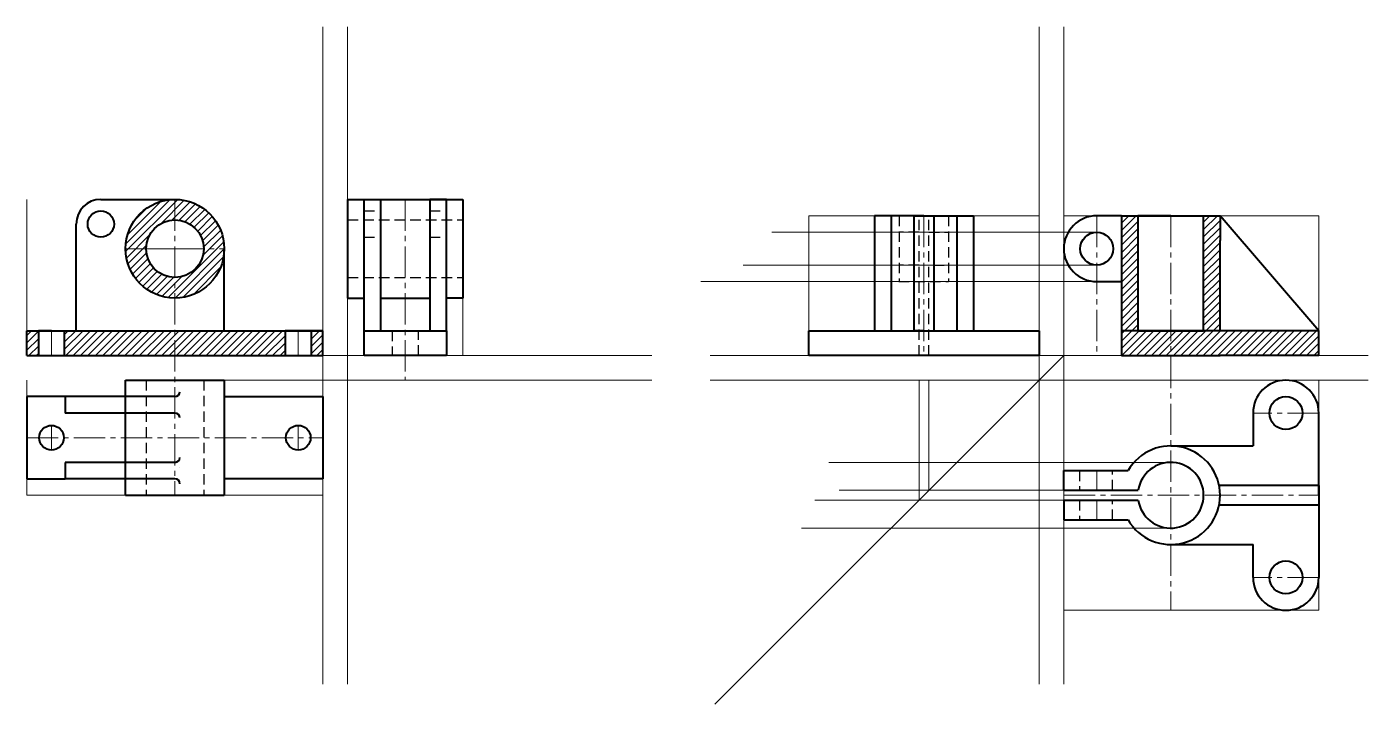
# Model space of a CAD drawing. Header units: millimetres. Extents: x 0 to 7799, y -473 to 358.
# Drawn here: x 4099 to 4915, y -135 to 277 of the extents above; entities that cross this region are included whole.
import ezdxf

# ---------------------------------------------------------------- set-up
doc = ezdxf.new("R2010")
doc.units = ezdxf.units.MM
doc.linetypes.add('CENTER2', pattern=[28.575, 19.05, -3.175, 3.175, -3.175])
doc.linetypes.add('DASHED2', pattern=[9.525, 6.35, -3.175])
for name, color, linetype, lineweight in [('Centre', 1, 'CENTER2', 20), ('Dimension n Hatch', 6, 'Continuous', 20), ('Hidden', 3, 'DASHED2', 30), ('Object', 2, 'Continuous', 40), ('Projection', 5, 'Continuous', 5)]:
    doc.layers.add(name, color=color, linetype=linetype, lineweight=lineweight)

msp = doc.modelspace()

# ---------------------------------------------------------------- hatches: boundary and pattern name
at = {"layer": 'Dimension n Hatch'}
h = msp.add_hatch(dxfattribs=at)
h.set_pattern_fill('ANSI31', color=256)
h.set_pattern_definition([(45, (978.9987, 0), (-2.245064, 2.245064), [])])
h.paths.add_polyline_path([(4189.473, 172.401), (4189.473, 159.901, -0.4142136), (4206.973, 142.401), (4219.473, 142.401, 0.4142136)])
h.paths.add_polyline_path([(4189.473, 172.401, 0.4142136), (4159.473, 142.401), (4171.973, 142.401, -0.4142136), (4189.473, 159.901)])
h.paths.add_polyline_path([(4171.973, 142.401), (4159.473, 142.401, 0.4142136), (4189.473, 112.401), (4189.473, 124.901, -0.4142136)])
h.paths.add_polyline_path([(4219.473, 142.401), (4206.973, 142.401, -0.4142136), (4189.473, 124.901), (4189.473, 112.401, 0.4142136)])
h.paths.add_polyline_path([(4106.473, 92.401), (4099.473, 92.401), (4099.473, 77.401), (4106.473, 77.401)])
h.paths.add_polyline_path([(4189.473, 92.401), (4129.473, 92.401), (4122.473, 92.401), (4122.473, 77.401), (4189.473, 77.401)])
h.paths.add_polyline_path([(4256.473, 92.401), (4189.473, 92.401), (4189.473, 77.401), (4256.473, 77.401)])
h.paths.add_polyline_path([(4279.473, 92.401), (4272.473, 92.401), (4272.473, 77.401), (4279.473, 77.401)])
at = {"layer": 'Projection'}
h = msp.add_hatch(dxfattribs=at)
h.set_pattern_fill('ANSI31', color=256)
h.paths.add_polyline_path([(4774.813, 162.401), (4764.813, 162.401), (4764.813, 92.401), (4774.813, 92.401)])
h.paths.add_polyline_path([(4824.813, 147.401), (4824.813, 162.401), (4814.813, 162.401), (4814.813, 92.401), (4824.813, 92.401)])
h.paths.add_polyline_path([(4794.813, 92.401), (4774.813, 92.401), (4764.813, 92.401), (4764.813, 77.401), (4794.813, 77.401)])
h.paths.add_polyline_path([(4884.813, 92.401), (4824.813, 92.401), (4814.813, 92.401), (4794.813, 92.401), (4794.813, 77.401), (4824.813, 77.401), (4884.813, 77.401)])

# ---------------------------------------------------------------- linework, layer by layer
at = {"layer": 'Centre'}
for p, q in [((4189.473, 172.401), (4189.473, -7.599)), ((4329.473, 172.401), (4329.473, 62.401)), ((4644.813, 162.401), (4644.813, 77.401)), ((4749.813, 162.401), (4749.813, 77.401)), ((4794.813, 162.401), (4794.813, -77.599)), ((4189.473, 142.401), (4159.473, 142.401)), ((4159.473, 142.401), (4219.473, 142.401)), ((4114.473, 92.401), (4114.473, 77.401)), ((4114.473, 92.401), (4114.473, 77.401)), ((4189.473, 92.401), (4129.473, 92.401)), ((4264.473, 92.401), (4264.473, 77.401)), ((4884.813, 42.401), (4844.813, 42.401)), ((4114.473, 34.901), (4114.473, 19.901)), ((4264.473, 34.901), (4264.473, 19.901)), ((4099.473, 27.401), (4279.473, 27.401)), ((4749.813, 7.401), (4749.813, -4.599)), ((4729.813, -7.599), (4884.813, -7.599)), ((4749.813, -10.599), (4749.813, -22.599)), ((4884.813, -57.599), (4844.813, -57.599))]:
    msp.add_line(p, q, dxfattribs=at)
at = {"layer": 'Hidden'}
for p, q in [((4304.473, 165.401), (4314.473, 165.401)), ((4344.473, 165.401), (4354.473, 165.401)), ((4294.473, 159.901), (4364.473, 159.901)), ((4629.813, 162.401), (4629.813, 122.401)), ((4641.813, 77.401), (4641.813, 162.401)), ((4647.813, 77.401), (4647.813, 162.401)), ((4659.813, 162.401), (4659.813, 122.401)), ((4304.473, 149.401), (4314.473, 149.401)), ((4344.473, 149.401), (4354.473, 149.401)), ((4641.813, 152.401), (4629.813, 152.401)), ((4647.813, 152.401), (4659.813, 152.401)), ((4641.813, 132.401), (4629.813, 132.401)), ((4650.813, 132.401), (4659.813, 132.401)), ((4294.473, 124.901), (4364.473, 124.901)), ((4629.469, 122.401), (4659.813, 122.401)), ((4321.473, 92.401), (4321.473, 77.401)), ((4337.473, 77.401), (4337.473, 92.401)), ((4171.973, 62.401), (4171.973, -7.599)), ((4206.973, 62.401), (4206.973, -7.599)), ((4739.322, 7.401), (4739.322, -4.599)), ((4759.322, -4.599), (4759.322, 7.401)), ((4739.322, -10.599), (4739.322, -22.599)), ((4759.322, -22.599), (4759.322, -10.599))]:
    msp.add_line(p, q, dxfattribs=at)
at = {"layer": 'Object'}
for p, q in [((4144.473, 172.401), (4189.473, 172.401)), ((4294.473, 172.401), (4364.473, 172.401)), ((4294.473, 172.401), (4294.473, 112.401)), ((4304.473, 92.401), (4304.473, 172.401)), ((4304.473, 172.401), (4314.473, 172.401)), ((4314.473, 172.401), (4314.473, 92.401)), ((4354.473, 172.401), (4344.473, 172.401)), ((4344.473, 172.401), (4344.473, 92.401)), ((4354.473, 92.401), (4354.473, 172.401)), ((4364.473, 172.401), (4364.473, 112.401)), ((4129.473, 92.401), (4129.473, 157.401)), ((4644.813, 162.401), (4614.813, 162.401)), ((4614.813, 162.401), (4614.813, 92.401)), ((4644.813, 162.401), (4624.813, 162.401)), ((4624.813, 162.401), (4624.813, 92.401)), ((4638.813, 92.401), (4638.813, 162.401)), ((4638.813, 162.401), (4650.813, 162.401)), ((4644.813, 162.401), (4674.813, 162.401)), ((4644.813, 162.401), (4664.813, 162.401)), ((4650.813, 162.401), (4650.813, 92.401)), ((4664.813, 162.401), (4664.813, 92.401)), ((4674.813, 162.401), (4674.813, 92.401)), ((4764.813, 162.401), (4749.813, 162.401)), ((4764.813, 162.401), (4764.813, 77.401)), ((4764.813, 162.401), (4824.813, 162.401)), ((4794.813, 162.401), (4774.813, 162.401)), ((4774.813, 162.401), (4774.813, 92.401)), ((4814.813, 92.401), (4814.813, 162.401)), ((4824.813, 162.401), (4824.813, 147.401)), ((4884.813, 92.401), (4824.813, 162.401)), ((4824.813, 92.401), (4824.813, 147.401)), ((4219.473, 92.401), (4219.473, 142.401)), ((4749.813, 122.401), (4764.813, 122.401)), ((4294.473, 112.401), (4304.473, 112.401)), ((4314.473, 112.401), (4344.473, 112.401)), ((4364.473, 112.401), (4354.473, 112.401)), ((4099.473, 77.401), (4099.473, 92.401)), ((4099.473, 92.401), (4279.473, 92.401)), ((4114.473, 92.401), (4106.473, 92.401)), ((4106.473, 92.401), (4106.473, 77.401)), ((4122.473, 77.401), (4122.473, 92.401)), ((4189.473, 92.401), (4219.473, 92.401)), ((4189.473, 92.401), (4219.473, 92.401)), ((4264.473, 92.401), (4256.473, 92.401)), ((4256.473, 92.401), (4256.473, 77.401)), ((4279.473, 92.401), (4264.473, 92.401)), ((4272.473, 77.401), (4272.473, 92.401)), ((4279.473, 77.401), (4279.473, 92.401)), ((4304.473, 77.401), (4304.473, 92.401)), ((4304.473, 92.401), (4354.473, 92.401)), ((4354.473, 92.401), (4354.473, 77.401)), ((4574.813, 77.401), (4574.813, 92.401)), ((4574.813, 92.401), (4714.813, 92.401)), ((4644.813, 92.401), (4638.813, 92.401)), ((4714.813, 92.401), (4714.813, 77.401)), ((4824.813, 92.401), (4764.813, 92.401)), ((4774.813, 92.401), (4814.813, 92.401)), ((4884.813, 92.401), (4824.813, 92.401)), ((4884.813, 77.401), (4884.813, 92.401)), ((4099.473, 77.401), (4279.473, 77.401)), ((4106.473, 77.401), (4122.473, 77.401)), ((4256.473, 77.401), (4272.473, 77.401)), ((4329.473, 77.401), (4304.473, 77.401)), ((4354.473, 77.401), (4329.473, 77.401)), ((4714.813, 77.401), (4574.813, 77.401)), ((4764.813, 77.401), (4824.813, 77.401)), ((4884.813, 77.401), (4824.813, 77.401)), ((4159.473, -7.599), (4159.473, 62.401)), ((4159.473, 62.401), (4219.473, 62.401)), ((4219.473, 62.401), (4219.473, -7.599)), ((4122.722, 52.401), (4099.473, 52.401)), ((4099.473, 52.401), (4099.473, 2.401)), ((4189.473, 52.401), (4122.722, 52.401)), ((4189.473, 52.401), (4122.722, 52.401)), ((4122.722, 52.401), (4122.722, 42.401)), ((4189.473, 52.401), (4189.473, 52.401)), ((4192.473, 55.401), (4192.473, 55.401)), ((4219.473, 52.401), (4279.473, 52.401)), ((4279.473, 52.401), (4279.473, 2.401)), ((4189.473, 42.401), (4122.722, 42.401)), ((4844.813, 42.401), (4844.813, 22.401)), ((4884.813, -7.599), (4884.813, 42.401)), ((4794.813, 22.401), (4844.813, 22.401)), ((4189.473, 12.401), (4122.722, 12.401)), ((4122.722, 12.401), (4122.722, 2.401)), ((4189.473, 12.401), (4189.473, 12.401)), ((4192.473, 9.401), (4192.473, 9.401)), ((4099.473, 2.401), (4122.722, 2.401)), ((4189.473, 2.401), (4122.722, 2.401)), ((4279.473, 2.401), (4219.473, 2.401)), ((4729.813, -4.599), (4729.813, 7.401)), ((4729.813, 7.401), (4768.832, 7.401)), ((4159.473, -7.599), (4219.473, -7.599)), ((4729.813, -4.599), (4775.039, -4.599)), ((4884.813, -1.599), (4824.206, -1.599)), ((4884.813, -7.599), (4884.813, -1.599)), ((4884.813, -1.599), (4884.813, -13.599)), ((4884.813, -7.599), (4884.813, -57.599)), ((4729.813, -10.599), (4775.039, -10.599)), ((4729.813, -10.599), (4729.813, -22.599)), ((4884.813, -13.599), (4824.206, -13.599)), ((4729.813, -22.599), (4768.832, -22.599)), ((4794.813, -37.599), (4844.813, -37.599)), ((4844.813, -57.599), (4844.813, -37.599))]:
    msp.add_line(p, q, dxfattribs=at)
for centre, radius in [((4189.473, 142.401), 30), ((4144.473, 157.401), 8), ((4189.473, 142.401), 17.5), ((4749.813, 142.401), 10), ((4864.813, 42.401), 10), ((4114.473, 27.401), 7.5), ((4264.473, 27.401), 7.5), ((4864.813, -57.599), 10)]:
    msp.add_circle(centre, radius, dxfattribs=at)
for centre, radius, start, end in [((4144.473, 157.401), 15, 90, 180), ((4749.813, 142.401), 20, 90, 270), ((4864.813, 42.401), 20, 0, 180), ((4189.473, 55.401), 3, 270, 0), ((4189.473, 39.401), 3, 0, 90), ((4794.813, -7.599), 30, 210, 150), ((4189.473, 15.401), 3, 270, 0), ((4794.813, -7.599), 20, 188.626927, 171.373073), ((4189.473, -0.599), 3, 0, 90), ((4864.813, -57.599), 20, 180, 0)]:
    msp.add_arc(centre, radius, start, end, dxfattribs=at)
at = {"layer": 'Projection'}
for p, q in [((4279.473, 277.401), (4279.473, -122.599)), ((4294.473, 277.401), (4294.473, -122.599)), ((4714.813, 277.401), (4714.813, -122.599)), ((4729.813, 277.401), (4729.813, -122.599)), ((4099.473, 77.401), (4099.473, 172.401)), ((4364.473, 172.401), (4294.473, 172.401)), ((4364.473, 77.401), (4364.473, 172.401)), ((4574.813, 77.401), (4574.813, 162.401)), ((4574.813, 162.401), (4714.813, 162.401)), ((4874.813, 162.401), (4729.813, 162.401)), ((4884.813, 162.401), (4729.813, 162.401)), ((4884.813, 77.401), (4884.813, 162.401)), ((4749.813, 152.401), (4552.35, 152.401)), ((4749.813, 132.401), (4534.826, 132.401)), ((4749.813, 122.401), (4509.124, 122.401)), ((4279.473, 77.401), (4099.473, 77.401)), ((4279.473, 77.401), (4099.473, 77.401)), ((4279.473, 77.401), (4479.473, 77.401)), ((4294.473, 77.401), (4364.473, 77.401)), ((4514.813, 77.401), (4914.813, 77.401)), ((4729.813, 77.401), (4517.681, -134.731)), ((4714.813, 77.401), (4574.813, 77.401)), ((4714.813, 77.401), (4614.813, 77.401)), ((4729.813, 77.401), (4874.813, 77.401)), ((4729.813, 77.401), (4884.813, 77.401)), ((4099.473, 62.401), (4099.473, -7.599)), ((4279.473, 62.401), (4219.473, 62.401)), ((4479.473, 62.401), (4279.473, 62.401)), ((4914.813, 62.401), (4514.813, 62.401)), ((4641.813, -10.599), (4641.813, 62.401)), ((4647.813, -4.599), (4647.813, 62.401)), ((4729.813, 62.401), (4729.813, -77.599)), ((4884.813, -77.599), (4884.813, 62.401)), ((4122.722, 52.401), (4122.722, 52.401)), ((4794.813, 12.401), (4587.008, 12.401)), ((4099.473, -7.599), (4159.473, -7.599)), ((4219.473, -7.599), (4279.473, -7.599)), ((4729.813, -4.599), (4593.238, -4.599)), ((4729.813, -10.599), (4578.441, -10.599)), ((4794.813, -27.599), (4570.263, -27.599)), ((4729.813, -77.599), (4884.813, -77.599))]:
    msp.add_line(p, q, dxfattribs=at)

doc.saveas('drawing.dxf')
